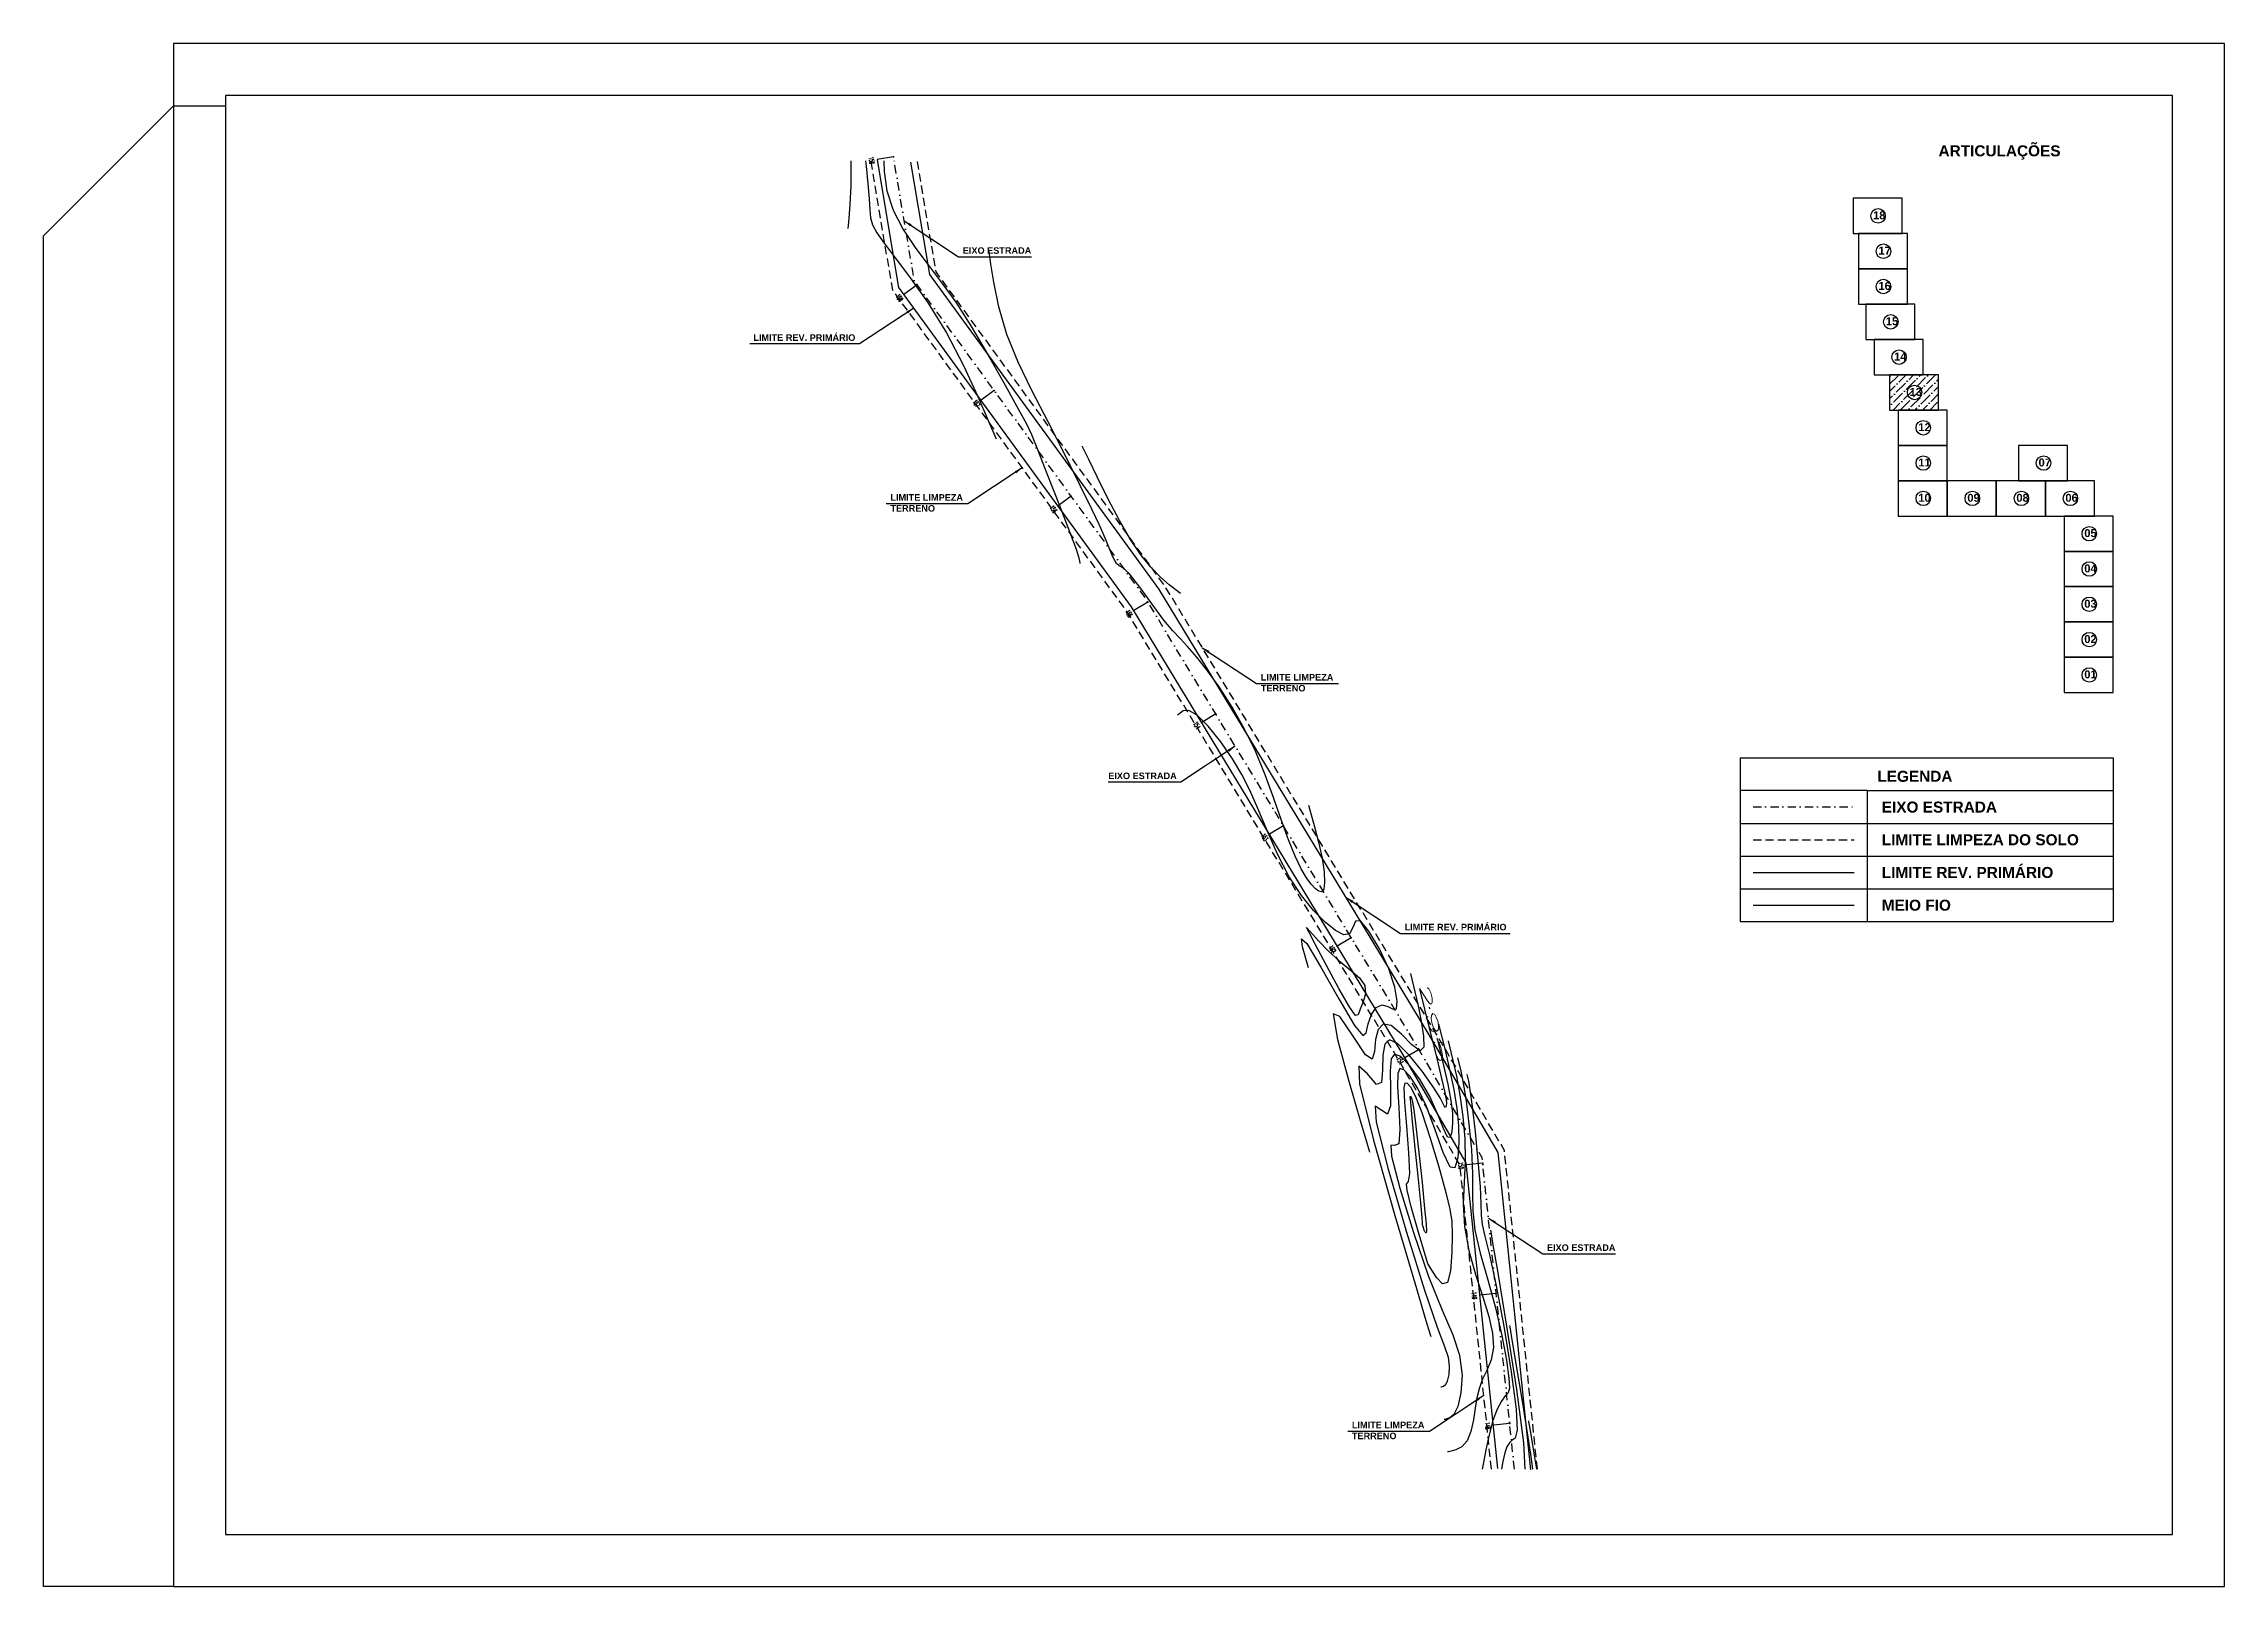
# Model space of a CAD drawing. Header units: millimetres. Extents: x 276147 to 291056, y 9594849 to 9609891.
# Drawn here: x 284581 to 284914.6, y 9597120.3 to 9597356.2 of the extents above; entities that cross this region are included whole.
import ezdxf
from ezdxf.enums import TextEntityAlignment as Align

# ---------------------------------------------------------------- set-up
doc = ezdxf.new("R2010")
doc.units = ezdxf.units.MM
doc.header["$LTSCALE"] = 10
for name, pattern in [('CONTINUO', [0]), ('DASHDOTX2', [50.8, 25.4, -12.7, 0, -12.7]), ('HIDDEN', [0.375, 0.25, -0.125])]:
    doc.linetypes.add(name, pattern=pattern)
for name, color, linetype in [('500-dim1', 6, 'Continuous'), ('Curvas mestras', 30, 'Continuous'), ('Curvas simples', 9, 'Continuous'), ('Curvas texto', 2, 'Continuous'), ('TG', 7, 'CONTINUO'), ('Top_malha_coord', 8, 'Continuous')]:
    doc.layers.add(name, color=color, linetype=linetype)
doc.styles.add('r80', font='romans.shx')
doc.styles.add('ROMAND', font='romand', dxfattribs={"height": 0.2})
doc.styles.add('SIMPLEX', font='simplex', dxfattribs={"height": 0.2})
doc.styles.add('T7', font='arial.ttf')
doc.dimstyles.new('cadnorma_dim1', dxfattribs={"dimscale": 0, "dimtxt": 2, "dimasz": 1.199999999999999, "dimexe": 1, "dimexo": 2.5, "dimgap": 0.6, "dimtad": 1, "dimzin": 4, "dimdsep": 46, "dimtxsty": 'r80', "dimblk": 'ARCHTICK', "dimblk1": 'ARCHTICK', "dimblk2": 'ARCHTICK', "dimcen": -1, "dimdle": 1, "dimclrd": 1, "dimclre": 1, "dimclrt": 2, "dimaunit": 1, "dimazin": 0, "dimtfac": 1, "dimtix": 1, "dimtmove": 2, "dimatfit": 0, "dimfxl": 1, "dimarcsym": 0})

msp = doc.modelspace()

# ---------------------------------------------------------------- texts
at = {"layer": 'Curvas texto', "extrusion": (-0.0200587750042602, 0.0327446982403546, 0.999262443146182), "style": 'SIMPLEX', "width": 3.299404944369717}
msp.add_text('295', height=1.5, rotation=72.52265564940205, dxfattribs=at).set_placement((-5256069.359384143, -8029087.180999951, 308359.0231450126), (-5256065.537318643, -8029075.042222352, 308359.0231450126), align=Align.FIT)
at = {"layer": 'TG', "color": 5, "extrusion": (-0.0103969063509592, 0.0608970003982081, 0.998089905610126), "style": 'ROMAND', "width": 0.5500000016221755}
msp.add_text('159', height=0.7500000000000002, rotation=89.98057442990654, dxfattribs=at).set_placement((-1895823.024003451, -9394546.85319892, 581648.9128123083), (-1895823.023630506, -9394545.75319898, 581648.9128123083), align=Align.FIT)
at = {"layer": 'TG', "color": 5, "extrusion": (-0.0364990100162349, 0.0498433805736003, 0.998089905610126), "style": 'ROMAND', "width": 0.5403508742122853}
msp.add_text('158', height=0.7500000000000002, rotation=89.98057427208501, dxfattribs=at).set_placement((-5899877.834457139, -7560546.27504258, 468130.9124515816), (-5899877.834084192, -7560545.17504265, 468130.9124515816), align=Align.FIT)
at = {"layer": 'TG', "color": 5, "extrusion": (-0.03649901001310901, 0.0498433805758893, 0.998089905610126), "style": 'ROMAND'}
for s, rotation, width, p, p2 in [('157', 89.98057432061131, 0.5403508746696217, (-5899877.792302071, -7560526.31365728, 468129.6769140519), (-5899877.791929125, -7560525.213657348, 468129.6769140519)), ('156', 89.98057436908829, 0.5403508737544832, (-5899877.750622075, -7560506.351902675, 468128.4413536639), (-5899877.75024913, -7560505.251902745, 468128.4413536639))]:
    msp.add_text(s, height=0.7500000000000002, rotation=rotation, dxfattribs=dict(at, width=width)).set_placement(p, p2, align=Align.FIT)
at = {"layer": 'TG', "color": 5, "extrusion": (-0.03126373815535, 0.0532833838614223, 0.998089905610126), "style": 'ROMAND'}
for s, rotation, width, p, p2 in [('155', 89.98057432079224, 0.5403508797020314, (-5102430.991996191, -8117956.516815545, 502632.5897031033), (-5102430.991623245, -8117955.416815603, 502632.5897031033)), ('154', 89.98057417514752, 0.5310344820776396, (-5102431.281206334, -8117936.557104768, 502631.3542692209), (-5102431.280833385, -8117935.457104833, 502631.3542692209)), ('153', 89.98057436921987, 0.5403508774144172, (-5102431.584065835, -8117916.597591019, 502630.1188475335), (-5102431.58369289, -8117915.497591082, 502630.1188475335)), ('152', 89.9805743692692, 0.5403508787868925, (-5102431.859626583, -8117896.637683229, 502628.8834014561), (-5102431.859253637, -8117895.537683289, 502628.8834014561)), ('151', 89.98057441777907, 0.6039215704087068, (-5102432.14823694, -8117876.719365299, 502627.650529641), (-5102432.147863995, -8117875.619365359, 502627.650529641))]:
    msp.add_text(s, height=0.7500000000000002, rotation=rotation, dxfattribs=dict(at, width=width)).set_placement(p, p2, align=Align.FIT)
at = {"layer": 'TG', "color": 5, "extrusion": (-0.0064947645442527, 0.06143580676352099, 0.998089905610126), "style": 'ROMAND'}
for s, rotation, width, p, p2 in [('150', 89.98057423580128, 0.5403508769573522, (-1292175.415882143, -9495878.287248256, 587920.9619621121), (-1292175.415509195, -9495877.18724832, 587920.9619621121)), ('149', 89.98057421138189, 0.5499999951036282, (-1292175.374202157, -9495858.325493645, 587919.7264017237), (-1292175.373829209, -9495857.225493718, 587919.7264017237)), ('148', 89.98057428417957, 0.5403508732972626, (-1292175.33252217, -9495838.363739045, 587918.490841336), (-1292175.332149223, -9495837.263739116, 587918.490841336))]:
    msp.add_text(s, height=0.7500000000000002, rotation=rotation, dxfattribs=dict(at, width=width)).set_placement(p, p2, align=Align.FIT)
at = {"layer": 'Top_malha_coord', "color": 7, "style": 'T7'}
for s, width, insert, char_height, attachment_point in [('{\\fArial|b1|i0|c0|p34;ARTICULAÇÕES}', 9.05984542533406, (284870.8358012267, 9597340.661274808), 1.682079722240085, 1), ('{\\fArial|b1|i0|c0|p34;EIXO ESTRADA}', 16.67673822349752, (284721.5847122188, 9597325.07407699, 160.1796621240507), 1, 1), ('{\\fArial|b1|i0|c0|p34;LIMITE REV. PRIMÁRIO}', 16.67673822349752, (284705.1514527128, 9597311.759126432, 160.1796621240507), 1, 3), ('{\\fArial|b1|i0|c0|p34;LIMITE LIMPEZA\\PTERRENO}', 16.67673822349752, (284710.5115049902, 9597287.322788956, 160.1796621240507), 1, 1), ('{\\fArial|b1|i0|c0|p34;LIMITE LIMPEZA\\PTERRENO}', 16.67673822349752, (284767.1741615345, 9597259.825109908, 160.1796621240507), 1, 1), ('{\\fArial|b1|i0|c0|p34;EIXO ESTRADA}', 16.67673822349752, (284754.310530609, 9597244.75429978, 160.1796621240507), 1, 3), ('{\\fArial|b1|i0|c0|p34;LEGENDA}', 9.05984542533406, (284861.4744734527, 9597245.025682949), 1.682079722240085, 1), ('{\\fArial|b1|i0|c0|p34;EIXO ESTRADA}', 20.98438079227344, (284862.153092401, 9597240.32016952), 1.682079722240085, 1), ('{\\fArial|b1|i0|c0|p34;LIMITE LIMPEZA DO SOLO}', 31.11703686733381, (284862.153092401, 9597235.32016952), 1.682079722240085, 1), ('{\\fArial|b1|i0|c0|p34;LIMITE REV. PRIMÁRIO}', 41.98582607079879, (284862.153092401, 9597230.32016952), 1.682079722240085, 1), ('{\\fArial|b1|i0|c0|p34;MEIO FIO}', 41.98582607079879, (284862.153092401, 9597225.320169521), 1.682079722240085, 1), ('{\\fArial|b1|i0|c0|p34;LIMITE REV. PRIMÁRIO}', 16.67673822349752, (284789.1641032783, 9597221.630432175, 160.1796621240507), 1, 1), ('{\\fArial|b1|i0|c0|p34;EIXO ESTRADA}', 16.67673822349752, (284810.9393536268, 9597172.616891254, 160.1796621240507), 1, 1), ('{\\fArial|b1|i0|c0|p34;LIMITE LIMPEZA\\PTERRENO}', 16.67673822349752, (284781.1032867663, 9597145.498389794, 160.1796621240507), 1, 1)]:
    msp.add_mtext_dynamic_manual_height_columns(s, width=width, gutter_width=12.5, heights=[0], dxfattribs=dict(at, insert=insert, char_height=char_height, attachment_point=attachment_point))

# ---------------------------------------------------------------- blocks, each defined once
blk = doc.blocks.new('ASDF')
at = {"layer": 'Top_malha_coord', "color": 7}
for points in [[(288117.2770572668, 9595425.095165152), (288124.7770572668, 9595425.095165152), (288124.7770572668, 9595430.494073676), (288117.2770572668, 9595430.494073676)], [(288118.1013027223, 9595419.696256628), (288125.6013027224, 9595419.696256628), (288125.6013027224, 9595425.095165152), (288118.1013027223, 9595425.095165152)], [(288118.1013027223, 9595414.297348104), (288125.6013027224, 9595414.297348104), (288125.6013027224, 9595419.696256628), (288118.1013027223, 9595419.696256628)], [(288119.2235212072, 9595408.89843958), (288126.7235212072, 9595408.89843958), (288126.7235212072, 9595414.297348104), (288119.2235212072, 9595414.297348104)], [(288120.4897937645, 9595403.499531057), (288127.9897937645, 9595403.499531057), (288127.9897937645, 9595408.89843958), (288120.4897937645, 9595408.89843958)], [(288122.8676055573, 9595398.100622533), (288130.3676055573, 9595398.100622533), (288130.3676055573, 9595403.499531057), (288122.8676055573, 9595403.499531057)], [(288124.19609628, 9595392.701714007), (288131.69609628, 9595392.701714007), (288131.69609628, 9595398.100622533), (288124.19609628, 9595398.100622533)], [(288124.19609628, 9595387.302805483), (288131.69609628, 9595387.302805483), (288131.69609628, 9595392.701714007), (288124.19609628, 9595392.701714007)], [(288142.5888804331, 9595387.302805483), (288150.0888804331, 9595387.302805483), (288150.0888804331, 9595392.701714007), (288142.5888804331, 9595392.701714007)], [(288124.19609628, 9595381.90389696), (288131.69609628, 9595381.90389696), (288131.69609628, 9595387.302805483), (288124.19609628, 9595387.302805483)], [(288131.69609628, 9595381.90389696), (288139.19609628, 9595381.90389696), (288139.19609628, 9595387.302805483), (288131.69609628, 9595387.302805483)], [(288139.19609628, 9595381.90389696), (288146.69609628, 9595381.90389696), (288146.69609628, 9595387.302805483), (288139.19609628, 9595387.302805483)], [(288146.69609628, 9595381.90389696), (288154.19609628, 9595381.90389696), (288154.19609628, 9595387.302805483), (288146.69609628, 9595387.302805483)], [(288149.5854278603, 9595376.504988436), (288157.0854278603, 9595376.504988436), (288157.0854278603, 9595381.90389696), (288149.5854278603, 9595381.90389696)], [(288149.5854278603, 9595371.106079912), (288157.0854278603, 9595371.106079912), (288157.0854278603, 9595376.504988436), (288149.5854278603, 9595376.504988436)], [(288149.5854278603, 9595365.707171388), (288157.0854278603, 9595365.707171388), (288157.0854278603, 9595371.106079912), (288149.5854278603, 9595371.106079912)], [(288149.5854278603, 9595360.308262864), (288157.0854278603, 9595360.308262864), (288157.0854278603, 9595365.707171388), (288149.5854278603, 9595365.707171388)], [(288149.5854278603, 9595354.90935434), (288157.0854278603, 9595354.90935434), (288157.0854278603, 9595360.308262864), (288149.5854278603, 9595360.308262864)]]:
    blk.add_lwpolyline(points, close=True, dxfattribs=at)
for centre in [(288121.1075160061, 9595427.794619417), (288121.9317614617, 9595422.39571089), (288121.9317614617, 9595416.996802364), (288123.0539799466, 9595411.59789384), (288124.3202525039, 9595406.19898532), (288126.6980642967, 9595400.800076792), (288128.0265550194, 9595395.401168272), (288128.0265550194, 9595390.002259746), (288146.4193391725, 9595390.002259746), (288128.0265550194, 9595384.603351222), (288135.5265550194, 9595384.603351222), (288143.0265550194, 9595384.603351222), (288150.5265550194, 9595384.603351222), (288153.4158865996, 9595379.204442697), (288153.4158865996, 9595373.805534175), (288153.4158865996, 9595368.406625653), (288153.4158865996, 9595363.007717127), (288153.4158865996, 9595357.608808603)]:
    blk.add_circle(centre, 1.10921345708195, dxfattribs=at)
at = {"layer": 'Top_malha_coord', "color": 7, "char_height": 1.216883596980453, "attachment_point": 1, "style": 'T7'}
for s, insert in [('{\\fArial|b1|i0|c0|p34;18}', (288120.3443937709, 9595428.492702857)), ('{\\fArial|b1|i0|c0|p34;17}', (288121.1686392266, 9595423.093794333)), ('{\\fArial|b1|i0|c0|p34;16}', (288121.1686392266, 9595417.694885807)), ('{\\fArial|b1|i0|c0|p34;15}', (288122.2908577114, 9595412.295977283)), ('{\\fArial|b1|i0|c0|p34;14}', (288123.5571302687, 9595406.89706876)), ('{\\fArial|b1|i0|c0|p34;13}', (288125.9349420615, 9595401.498160236)), ('{\\fArial|b1|i0|c0|p34;12}', (288127.2634327842, 9595396.099251712)), ('{\\fArial|b1|i0|c0|p34;11}', (288127.2634327842, 9595390.700343188)), ('{\\fArial|b1|i0|c0|p34;07}', (288145.6562169372, 9595390.700343188)), ('{\\fArial|b1|i0|c0|p34;10}', (288127.2634327842, 9595385.301434664)), ('{\\fArial|b1|i0|c0|p34;09}', (288134.7634327842, 9595385.301434664)), ('{\\fArial|b1|i0|c0|p34;08}', (288142.2634327842, 9595385.301434664)), ('{\\fArial|b1|i0|c0|p34;06}', (288149.7634327842, 9595385.301434664)), ('{\\fArial|b1|i0|c0|p34;05}', (288152.6527643644, 9595379.902526142)), ('{\\fArial|b1|i0|c0|p34;04}', (288152.6527643644, 9595374.503617616)), ('{\\fArial|b1|i0|c0|p34;03}', (288152.6527643644, 9595369.104709093)), ('{\\fArial|b1|i0|c0|p34;02}', (288152.6527643644, 9595363.705800567)), ('{\\fArial|b1|i0|c0|p34;01}', (288152.6527643644, 9595358.306892043))]:
    blk.add_mtext_dynamic_manual_height_columns(s, width=9.05984542533406, gutter_width=12.5, heights=[0], dxfattribs=dict(at, insert=insert))
blk = doc.blocks.new('_ArchTick')
at = {"color": 0, "linetype": 'ByBlock', "const_width": 0.15}
blk.add_lwpolyline([(-0.5, -0.5), (0.5, 0.5)], dxfattribs=at)

# ---------------------------------------------------------------- hatches: boundary and pattern name
at = {"layer": 'Top_malha_coord'}
h = msp.add_hatch(dxfattribs=at)
h.set_pattern_fill('ANSI36', color=8, scale=0.25)
h.set_pattern_definition([(45, (-3286.237506609759, 1945.267080454156), (0.4209495056751168, 1.54348152080876), [1.984375, -0.396875, 0, -0.396875])])
h.paths.add_polyline_path([(284870.8479212504, 9597305.575343318), (284863.3479212505, 9597305.575343318), (284863.3479212505, 9597300.176434796), (284870.8479212504, 9597300.176434796)])
h.paths.add_polyline_path([(284868.2875934469, 9597302.875889057, -1), (284866.0691665328, 9597302.875889057, -1)], flags=0)
h.paths.add_polyline_path([(284866.0396507781, 9597301.687636912), (284868.5389935546, 9597301.687636912), (284868.5389935546, 9597304.195280394), (284866.0396507781, 9597304.195280394)], flags=24)

# ---------------------------------------------------------------- linework, layer by layer
at = {"color": 8, "linetype": 'HIDDEN', "ltscale": 0.5}
msp.add_line((284842.4850534176, 9597234.490964351), (284857.927628522, 9597234.490964351), dxfattribs=at)
at = {"color": 8, "linetype": 'HIDDEN', "ltscale": 0.5, "elevation": 160.1796621240507, "flags": 128}
for points in [[(284802.442317849, 9597138.267253913), (284797.6265906129, 9597184.74687098), (284787.9377608631, 9597201.338850988), (284777.59074472, 9597218.403227814), (284746.5817379478, 9597269.54351496), (284710.8617095963, 9597318.536984013), (284707.5354745326, 9597338.267253917)], [(284809.479789761, 9597138.267253913), (284804.4335601106, 9597186.971594987), (284793.9533976993, 9597204.918720664), (284783.5763567476, 9597222.032614632), (284752.413192237, 9597273.427139876), (284717.4900223987, 9597321.327640507), (284714.6342512234, 9597338.267253917)]]:
    msp.add_lwpolyline(points, dxfattribs=at)
at = {"linetype": 'Continuous'}
for p in [(284710.9745603042, 9597338.921537066, 160.1796621240507), (284710.9745603042, 9597338.921537066, 160.1796621240507), (284714.6134792197, 9597319.332083456, 160.1796621240507), (284714.6134792197, 9597319.332083456, 160.1796621240507), (284726.3959798204, 9597303.171245825, 160.1796621240507), (284726.3959798204, 9597303.171245825, 160.1796621240507), (284738.1784804209, 9597287.010408185, 160.1796621240507), (284738.1784804209, 9597287.010408185, 160.1796621240507), (284749.9054014391, 9597270.812555727, 160.1796621240507), (284749.9054014391, 9597270.812555727, 160.1796621240507), (284760.2750779704, 9597253.710807217, 160.1796621240507), (284760.2750779704, 9597253.710807217, 160.1796621240507), (284770.6447545016, 9597236.609058706, 160.1796621240507), (284770.6447545016, 9597236.609058706, 160.1796621240507), (284781.0144310325, 9597219.507310197, 160.1796621240507), (284781.0144310325, 9597219.507310197, 160.1796621240507), (284791.3720823388, 9597202.398405544, 160.1796621240507), (284791.3720823388, 9597202.398405544, 160.1796621240507), (284801.1174092592, 9597185.016318524, 160.1796621240507), (284801.1174092592, 9597185.016318524, 160.1796621240507), (284803.17856447, 9597165.122811224, 160.1796621240507), (284803.17856447, 9597165.122811224, 160.1796621240507), (284805.2397196811, 9597145.229303924, 160.1796621240507), (284805.2397196811, 9597145.229303924, 160.1796621240507)]:
    msp.add_point(p, dxfattribs=at)
at = {"layer": '500-dim1', "ltscale": 0.1}
for points in [[(284600.8431761101, 9597120.325015644), (284914.5615876614, 9597120.325015644), (284914.5615876614, 9597356.209492177), (284600.8431761101, 9597356.209492177)], [(284608.7854143773, 9597128.267253913), (284906.6193493943, 9597128.267253913), (284906.6193493943, 9597348.267253913), (284608.7854143773, 9597348.267253913)]]:
    msp.add_lwpolyline(points, close=True, dxfattribs=at)
msp.add_lwpolyline([(284600.8431761101, 9597120.325015644), (284580.9875804423, 9597120.325015644), (284580.9875804423, 9597326.82321059), (284600.8431761101, 9597346.678806257), (284608.7854143773, 9597346.678806257)], dxfattribs=at)
at = {"layer": 'Curvas mestras', "linetype": 'CONTINUO'}
for points in [[(284704.4625581822, 9597338.26725392, -197.2450490989933), (284704.4859774845, 9597337.809171697, -197.229568154286), (284704.4589944844, 9597334.46279006, -197.120452664411), (284704.3061728365, 9597331.60545459, -197.0298886956557), (284704.1372369394, 9597329.524792414, -196.9650989016195), (284704.0384246156, 9597328.401364297, -196.9302689520086), (284704.0020203904, 9597327.987469465, -196.9174368502831), (284703.9968202155, 9597327.928341767, -196.915603688944)], [(284792.933187046, 9597208.882312367, -186.2256383503231), (284792.9956064072, 9597208.631987223, -186.2161824988693)], [(284794.1185962792, 9597204.128385363, -186.0460621402276), (284794.1810156402, 9597203.87806022, -186.0366062888902), (284795.0173580678, 9597200.421363667, -185.9065458718364), (284795.7654676755, 9597197.12274987, -185.78343679613), (284796.2459857823, 9597194.606987387, -185.6913523907683), (284796.4733181367, 9597192.744724115, -185.6257647587012), (284796.5103090947, 9597191.218077263, -185.5749957297489), (284796.405502946, 9597189.840101136, -185.5319448479827), (284796.1502257587, 9597188.94761245, -185.5078233318313), (284795.721498534, 9597189.008363992, -185.5184201814377), (284795.0909748582, 9597190.32776527, -185.5743123343822), (284794.2088236517, 9597192.561848655, -185.6652286491849), (284793.0198474123, 9597195.204300227, -185.7756858039324), (284791.5251505884, 9597197.778842485, -185.8900545538313), (284789.9510594018, 9597199.92933552, -185.9921214204191), (284788.5802050232, 9597201.329674847, -186.0655269095118), (284787.6371964802, 9597201.705198957, -186.0967619667904), (284787.1145582335, 9597200.987018172, -186.0837192170697), (284786.9467936011, 9597199.157684814, -186.0271416721775), (284787.0186618736, 9597196.4106641, -185.935682261796), (284787.0159502189, 9597193.783063857, -185.8496332111795), (284786.574704779, 9597192.52290482, -185.8171966029008), (284785.5469820994, 9597193.206405722, -185.8602242269812), (284784.6489033693, 9597193.722589256, -185.8951666322214), (284784.8126031823, 9597191.288676117, -185.8121240145669), (284786.6457194378, 9597184.127372984, -185.5406590170137), (284789.4579082745, 9597174.483336484, -185.1681841675567), (284792.2343311358, 9597165.606708232, -184.8215743680744), (284794.1685191362, 9597159.981173223, -184.598405880472), (284795.2875000871, 9597157.024595946, -184.4790602384278), (284795.8266714736, 9597155.388385266, -184.4146203677778), (284795.9982956335, 9597153.976017287, -184.3648935578207), (284795.9220803486, 9597152.699250104, -184.3245852571822), (284795.6945942535, 9597151.721909055, -184.2971253587425), (284795.4058876891, 9597151.156227984, -184.2843840052633), (284795.1199337939, 9597150.908064727, -184.2819920949082), (284794.8941864047, 9597150.831682628, -184.2840206984224), (284794.7699889838, 9597150.804189883, -184.2856128791723), (284794.7242314607, 9597150.794061132, -184.2861994888776), (284794.7176943851, 9597150.792613884, -184.2862832866635)], [(284807.621076513, 9597138.267253917, -178.6131338450796), (284807.4140331989, 9597142.264222136, -178.7482660661594), (284806.3337048177, 9597150.448581737, -179.0381443171904), (284804.8209579253, 9597160.087437782, -179.3843649568412), (284803.4571721979, 9597168.283754027, -179.6803250173366), (284802.6862570366, 9597172.864419473, -179.8459032622891), (284802.4022347651, 9597174.55203222, -179.9069057640413), (284802.3616604425, 9597174.793120613, -179.9156204294672)]]:
    msp.add_polyline3d(points, dxfattribs=at)
at = {"layer": 'Curvas simples', "linetype": 'CONTINUO'}
for points in [[(284706.7137138234, 9597338.26725392, -196.1991222440023), (284706.7977939003, 9597337.47044873, -196.1713240524664), (284707.0692987436, 9597334.790808773, -196.078065212318), (284707.261659492, 9597332.497926187, -195.9990686786154), (284707.3507807261, 9597330.821852587, -195.9423566631999), (284707.4650004393, 9597329.581488153, -195.8994185272863), (284707.7707607361, 9597328.492947986, -195.8576105952056), (284708.4251943628, 9597327.277387097, -195.8046412159715), (284709.5481706463, 9597325.676120343, -195.7296273637007), (284711.2502435624, 9597323.435504504, -195.6220382235155), (284713.5735778391, 9597320.362246007, -195.4746933866086), (284716.2867632311, 9597316.504455777, -195.2938146258498), (284719.0899942491, 9597311.970595356, -195.0889742728582), (284721.7000217365, 9597306.987901084, -194.8733044297228), (284723.8998018665, 9597302.258707387, -194.6741766464224), (284725.4888451452, 9597298.60412346, -194.52252228322), (284726.3451422873, 9597296.603087043, -194.4397616370956), (284726.6606198676, 9597295.865863936, -194.409270906614), (284726.7056876658, 9597295.760546498, -194.40491510127)], [(284709.5035024783, 9597338.26725392, -195.142383095784), (284709.5469749832, 9597336.675764767, -195.0893591504686), (284709.9920274805, 9597333.718216773, -194.9835098560693), (284710.9424707882, 9597330.729401743, -194.866490973302), (284712.4709545545, 9597327.774849687, -194.738991507646), (284714.3871207001, 9597324.907538988, -194.6065686690531), (284716.4348629649, 9597322.177311117, -194.4759966756942), (284718.4325876522, 9597319.551643403, -194.3498550320769), (284720.4967582865, 9597316.668545583, -194.2139438874114), (284722.81835495, 9597313.083661223, -194.0498685308526), (284725.4732225972, 9597308.59640907, -193.8495336620512), (284728.0766856453, 9597303.981296524, -193.6460408273528), (284730.1289343794, 9597300.256604156, -193.4827908979173), (284731.3165559048, 9597298.052648688, -193.3867299578528), (284732.0717176128, 9597296.447893485, -193.3189851485335), (284733.0129837209, 9597294.132840063, -193.2242288896491), (284734.5678924261, 9597290.229535285, -193.0651094290338), (284736.3998928781, 9597285.58622136, -192.8761784834464), (284737.9814112116, 9597281.482687823, -192.7099636026801), (284738.9139291873, 9597278.896890676, -192.6065109849701), (284739.3151500422, 9597277.599438757, -192.555941016381), (284739.4318326408, 9597277.059108356, -192.5358927636666), (284739.4717102805, 9597276.820662724, -192.5272786834071), (284739.4864019888, 9597276.73281396, -192.5241050638401), (284739.488500233, 9597276.72026414, -192.5236517011913)], [(284774.4857948538, 9597239.788716244, -189.6101876057478), (284775.4062901711, 9597236.476923984, -189.4831862885298), (284776.0151159749, 9597234.102489563, -189.3931574485291), (284776.5433614833, 9597231.667130992, -189.3027497284606), (284776.8488643166, 9597229.564496804, -189.2277162524083), (284776.9247328699, 9597227.949028093, -189.1732562193906), (284776.7978949893, 9597226.9153671, -189.1419304099077), (284776.4964810099, 9597226.513549864, -189.1348137720165), (284776.053437214, 9597226.615183607, -189.1470376700422), (284775.5029123762, 9597227.047270393, -189.1722476690452), (284774.8716106973, 9597227.689832423, -189.2059761839596), (284774.1564571021, 9597228.634977687, -189.2513032167594), (284773.3469319368, 9597230.027832344, -189.3131955543908), (284772.435793905, 9597231.979732102, -189.3954469008281), (284771.4289090989, 9597234.466833843, -189.497158190436), (284770.3354229512, 9597237.431497985, -189.6162570579586), (284769.1541576177, 9597240.793692252, -189.7501445798812), (284767.84264509, 9597244.38379454, -189.894114916879), (284766.3480960738, 9597248.00978704, -190.0429355333585), (284764.6427300932, 9597251.498826716, -190.1915002120918), (284762.7988039443, 9597254.754766567, -190.335207872235), (284760.9135812346, 9597257.700631356, -190.469583693743), (284759.0839409979, 9597260.264300898, -190.5903196708209), (284757.4052129282, 9597262.393055268, -190.6937746228327), (284755.9723391427, 9597264.039028576, -190.7764742106342), (284754.8153739093, 9597265.245975986, -190.8392489446237), (284753.7048100943, 9597266.424132848, -190.9001488024046), (284752.3462507084, 9597268.075353552, -190.9815285854533), (284750.5647099913, 9597270.488499707, -191.0963665519052), (284748.6628430506, 9597273.100444768, -191.2201343115562), (284747.0627142225, 9597275.135069404, -191.3189269706749), (284746.0672743902, 9597276.063827122, -191.3693433503763), (284745.5030176401, 9597276.348470703, -191.3899974512428), (284745.0773226224, 9597276.698331758, -191.4100072249098), (284744.5638803851, 9597277.637791313, -191.4510988742954), (284744.0016356149, 9597278.951444993, -191.5054320828899), (284743.4958474032, 9597280.238939837, -191.5577748107284), (284743.0782499864, 9597281.28406201, -191.600404955589), (284742.4864841664, 9597282.607146233, -191.6556397854842), (284741.3846708875, 9597284.91266536, -191.753306372932), (284739.5475340007, 9597288.668962602, -191.9132738932644), (284737.1922299705, 9597293.39986257, -192.115579510541), (284734.6465221715, 9597298.393061217, -192.3303024438469), (284732.2071859712, 9597303.082045685, -192.532921364324), (284730.0470517288, 9597307.483470844, -192.7205127089078), (284728.3079597956, 9597311.759781728, -192.8955523740992), (284727.0886358399, 9597315.96420314, -193.0578026981352), (284726.3153417885, 9597319.71307878, -193.1961718862553), (284725.871222885, 9597322.513532102, -193.2968546255984), (284725.6471060301, 9597324.034904024, -193.3512070876572), (284725.5645367674, 9597324.59540936, -193.3712316733113), (284725.5527413009, 9597324.67548141, -193.3740923208793)], [(284754.8694481919, 9597272.13921852, -190.0633091276654), (284753.152921819, 9597273.485166397, -190.1418711450792), (284751.8472485469, 9597274.63231348, -190.2056713927563), (284750.3670000501, 9597276.151579008, -190.285169890351), (284748.8396199731, 9597278.051578367, -190.3780907037694), (284747.255192564, 9597280.4008716, -190.4868795124607), (284745.5694649614, 9597283.2830014, -190.6151622295406), (284743.7901158008, 9597286.657400537, -190.761455375145), (284742.1325586921, 9597289.98705904, -190.9038376180947), (284740.8641407242, 9597292.610849993, -191.015277965253), (284740.1711823048, 9597294.053784147, -191.0764714395304), (284739.9158810441, 9597294.585391, -191.0990164041545), (284739.8794098633, 9597294.66133469, -191.1022371000986)], [(284774.4794735146, 9597214.899211967, -189.7954517400617), (284773.555820651, 9597218.110824024, -189.9192336488891), (284773.4090301067, 9597219.347190287, -189.9626945824971), (284774.2281724561, 9597218.609335696, -189.9220728035693), (284776.3740796486, 9597215.022048658, -189.7614454307154), (284779.1312629033, 9597210.133984726, -189.5459225733907), (284781.5151517523, 9597206.099764714, -189.3658725691753), (284782.8000699574, 9597204.543124167, -189.2890703130656), (284783.2959141784, 9597204.964250578, -189.2929167796651), (284783.5714752964, 9597206.332442166, -189.3322193697354), (284784.0826881986, 9597207.744664503, -189.3682344224912), (284784.8340697748, 9597208.808541527, -189.3880135490585), (284785.7172789214, 9597209.25936356, -189.3850573064087), (284786.6178036417, 9597208.994072933, -189.3582872777738), (284787.3964493835, 9597208.556227136, -189.3283093589966), (284787.9078467075, 9597208.65103769, -189.3211506181655), (284788.0199573042, 9597209.818499962, -189.3571565732386), (284787.6540593621, 9597211.937736707, -189.4339464424088), (284786.7447592045, 9597214.722656528, -189.5434580197002), (284785.311570919, 9597217.80834652, -189.6733418054323), (284783.7136406435, 9597220.514605796, -189.794099038027), (284782.3950232874, 9597222.082414968, -189.8719437400254), (284781.6590724219, 9597222.039597757, -189.885313837291), (284781.2463402961, 9597221.061363282, -189.861543213276), (284780.7566818198, 9597220.109763766, -189.840189573963), (284779.8715267006, 9597219.95653208, -189.8529365777181), (284778.5986107885, 9597220.612105662, -189.8999709612367), (284777.0272497234, 9597221.896599578, -189.9736052144112), (284775.2499007041, 9597223.67127765, -190.0674371628233), (284773.3716061433, 9597225.961989673, -190.1802052975659), (284771.5005500113, 9597228.835733183, -190.31193341265), (284769.7335359013, 9597232.272384362, -190.4600188784211), (284768.1218229063, 9597235.903331984, -190.6113537689348), (284766.7052867393, 9597239.27284244, -190.7502037621711), (284765.4794009983, 9597242.059082212, -190.8661135990664), (284764.2620358096, 9597244.475817, -190.9697441382709), (284762.8266611771, 9597246.870710567, -191.0770351955111), (284761.0380687999, 9597249.448955396, -191.1974248105803), (284759.1263511413, 9597251.845852837, -191.3143434426424), (284757.4129213548, 9597253.554230973, -191.4047197293516), (284756.1502281703, 9597254.228958156, -191.4521765479844), (284755.3148476057, 9597254.173054907, -191.4671137407681), (284754.8143882571, 9597253.85158303, -191.4666254825101), (284754.5583842366, 9597253.641008403, -191.4648641078061), (284754.4640667575, 9597253.563429223, -191.4642152154961), (284754.4505935443, 9597253.552345768, -191.4641224788761)], [(284790.0472126435, 9597214.037502937, -188.4539761467281), (284790.7453458713, 9597211.223847087, -188.3477617986177), (284791.235699237, 9597209.103036178, -188.2684220799387), (284791.7194744573, 9597206.733051376, -188.1810492621994), (284792.070848372, 9597204.444008708, -188.0989865943234), (284792.0828400456, 9597202.74997222, -188.0432342220706), (284791.5281781053, 9597202.21099452, -188.0367065845316), (284790.2869599659, 9597203.12543263, -188.0915873775052), (284788.6687592318, 9597204.744873337, -188.1771376974325), (284787.0905192927, 9597206.05920587, -188.2518878119558), (284785.8925731102, 9597206.275745008, -188.2830306231885), (284785.1088278891, 9597205.471488684, -188.2724086272324), (284784.696581398, 9597203.940856388, -188.2305268039022), (284784.5368297427, 9597202.113054752, -188.1738386027541), (284784.2053633795, 9597200.956438065, -188.142591300912), (284783.2016690947, 9597201.574144747, -188.1829805870916), (284781.2877188422, 9597204.431332137, -188.3150272153111), (284779.2754182144, 9597207.44122114, -188.4540519467232), (284778.2391569621, 9597207.87904758, -188.4892004965481), (284778.9069105332, 9597203.948105406, -188.3469837697598), (284780.6210031441, 9597197.56391116, -188.1033729808082), (284782.3773427169, 9597191.57004252, -187.8717046720817), (284783.3926221837, 9597188.156482436, -187.7394658811649), (284783.7666725657, 9597186.898854876, -187.6907463203211), (284783.8201079067, 9597186.719194084, -187.6837864010272)], [(284791.4902003446, 9597211.459907653, -187.3398072385139), (284792.9906158921, 9597205.45738842, -187.1129927711122), (284793.9798469999, 9597201.469483793, -186.9624562440699), (284794.8317026984, 9597197.973162353, -186.8307859573074), (284795.3262116622, 9597195.820450496, -186.7503174631533), (284795.5232765729, 9597194.750677837, -186.7113064268164), (284795.5527648587, 9597194.224997044, -186.6934885271735), (284795.5217653363, 9597193.817426756, -186.6807551819625), (284795.4462613779, 9597193.553450523, -186.6736206145983), (284795.3194547495, 9597193.57141988, -186.6767549131441), (284795.0967679956, 9597194.009780757, -186.695589622916), (284794.5824928271, 9597195.00737866, -186.7386031200553), (284793.543141734, 9597196.703153508, -186.8150352385387), (284791.8619761897, 9597199.087317577, -186.9269086058161), (284789.8892655605, 9597201.555155564, -187.0473762264269), (284788.092031197, 9597203.353224538, -187.142373838255), (284786.8409347517, 9597203.889371252, -187.18505674382), (284786.1211991172, 9597203.216615217, -187.1774589616366), (284785.8216874995, 9597201.5492706, -187.128834238069), (284785.7777463069, 9597199.261858927, -187.0547604059943), (284785.6106567992, 9597197.36975096, -186.9961122559875), (284784.8881874368, 9597197.048524784, -187.0000885849263), (284783.4441747834, 9597198.728680545, -187.0841318900025), (284782.17675678, 9597199.86039362, -187.1466584626728), (284782.2501414681, 9597197.148759464, -187.0563281896434), (284784.4047909571, 9597188.54901952, -186.7312729243681), (284787.6861856374, 9597177.016998293, -186.2875123127856), (284790.7160569768, 9597166.758669272, -185.8905381260815), (284792.4363921281, 9597160.974581072, -185.6664668222333), (284793.070199025, 9597158.84360068, -185.5839142353184), (284793.1607432967, 9597158.539175196, -185.5721210093147)], [(284794.3761747471, 9597206.304717083, -185.1114694419343), (284795.3714153885, 9597202.29873202, -184.9602198065517), (284796.0548681339, 9597199.373242546, -184.8506354869719), (284796.6992336527, 9597196.272337388, -184.7360876148127), (284797.1657599047, 9597193.393525284, -184.6323873512124), (284797.4233587029, 9597190.73877139, -184.5402231433804), (284797.4678533276, 9597188.211156473, -184.4565028995534), (284797.2892405579, 9597185.862776522, -184.3831345467156), (284796.8541901397, 9597184.341774376, -184.3420260490643), (284796.1235433185, 9597184.445308097, -184.3600854295914), (284795.0851817212, 9597186.645749783, -184.4530350457903), (284793.8351544763, 9597190.11631865, -184.5918541783144), (284792.4965530908, 9597193.70544695, -184.736336369268), (284791.1883249866, 9597196.47036739, -184.8532005018464), (284790.012853243, 9597198.303515473, -184.9368666144114), (284789.0683788491, 9597199.306125157, -184.9886799806522), (284788.4334582085, 9597199.521026652, -185.0084671896443), (284788.1079173481, 9597198.757420134, -184.9899794397902), (284788.0718997024, 9597196.766099036, -184.9254491064025), (284788.2595774381, 9597193.55946828, -184.8166040850014), (284788.4212446386, 9597190.196376754, -184.7031541461733), (284788.261222121, 9597187.997284856, -184.6343046208171), (284787.6424733793, 9597187.708729047, -184.637269476571), (284787.0625236446, 9597187.781561097, -184.6512977677889), (284787.1775388323, 9597186.09271083, -184.5936472912694), (284788.4425169282, 9597181.2026509, -184.4080129275358), (284790.5077962039, 9597174.406027136, -184.1438377168056), (284792.8225450093, 9597167.681031173, -183.8770019212647), (284794.903604428, 9597162.558924673, -183.6673819803077), (284796.5384965063, 9597158.783262413, -183.5108396676628), (284797.5824120286, 9597155.650671193, -183.3872330799609), (284797.9490644614, 9597152.633339783, -183.2809985208118), (284797.7862409895, 9597149.905700846, -183.1948853329199), (284797.3002474708, 9597147.817746023, -183.1362210486227), (284796.6834649003, 9597146.609245183, -183.1090008798314), (284796.072562806, 9597146.079078227, -183.1038909015737), (284795.5902858406, 9597145.91589928, -183.1082247377167), (284795.3249536191, 9597145.857163232, -183.1116261916727), (284795.2271995909, 9597145.835523952, -183.1128793703069), (284795.2132351591, 9597145.83243305, -183.1130584011812)], [(284795.8191624485, 9597203.7271218, -183.9973005336619), (284796.5618141344, 9597200.71940282, -183.8838333116987), (284797.0923782023, 9597198.325122422, -183.7947251349364), (284797.6329986296, 9597195.42192491, -183.6887384537517), (284798.086514254, 9597192.18623324, -183.5736048208459), (284798.3812421119, 9597188.782191124, -183.4561419738716), (284798.451869792, 9597185.370873246, -183.3429392010698), (284798.2942550417, 9597182.06261563, -183.2376952390445), (284798.1489432172, 9597178.764790777, -183.1325461832134), (284798.3176538401, 9597175.334035562, -183.0167375950518), (284799.0058513329, 9597171.693143163, -182.8836150880347), (284800.0339957615, 9597168.029551992, -182.7429248159428), (284801.1262930987, 9597164.596859783, -182.6085130625547), (284802.0334681865, 9597161.597403103, -182.4920140129657), (284802.6123183532, 9597159.02847888, -182.3962136810555), (284802.7461578053, 9597156.836126884, -182.3216861528021), (284802.3827029338, 9597154.962993553, -182.2676015360889), (284801.7272829233, 9597153.338175928, -182.2275147295117), (284801.0496321517, 9597151.8873817, -182.1935767234213), (284800.5599224509, 9597150.526709728, -182.1588192713939), (284800.2300894874, 9597149.13383346, -182.1197972226332), (284799.9725123888, 9597147.576820506, -182.0739461666349), (284799.6987003148, 9597145.796830893, -182.02111431208), (284799.3166965592, 9597144.027397333, -181.9708001619115), (284798.73367946, 9597142.575149957, -181.9349149012382), (284797.910013304, 9597141.665689856, -181.921646852887), (284797.0188142142, 9597141.200518912, -181.9242932843885), (284796.2863842739, 9597141.000114935, -181.9324287645545), (284795.8799182548, 9597140.910136584, -181.9376395042895), (284795.7301677215, 9597140.876986768, -181.9395592517944), (284795.7087749312, 9597140.872251227, -181.9398335032424)], [(284797.2621491497, 9597201.149526516, -182.8831316454129), (284797.7522138826, 9597199.140074622, -182.8074468294185), (284798.1298892681, 9597197.277001297, -182.7388147299903), (284798.5667646067, 9597194.571512427, -182.6413892724344), (284799.0124548777, 9597191.011587048, -182.5157879510921), (284799.3806126892, 9597187.086765727, -182.3797857573631), (284799.5759025646, 9597183.411983196, -182.2554471296866), (284799.5673827337, 9597180.408634365, -182.1572018144329), (284799.5817042477, 9597177.723955998, -182.0689404615809), (284799.9099148611, 9597174.811644064, -181.9669189366655), (284800.746724472, 9597171.260950927, -181.8337689798468), (284801.9014945737, 9597167.203362513, -181.6776260338051), (284803.0872457958, 9597162.90591716, -181.5130013454149), (284804.0605036185, 9597158.6692582, -181.3546340617144), (284804.7518048879, 9597154.928431956, -181.2181745317907), (284805.1351843038, 9597152.15208976, -181.1195011458153), (284805.1990105842, 9597150.629160857, -181.0683152688693), (284804.9889735723, 9597149.929704113, -181.0496110585195), (284804.5650931435, 9597149.444061298, -181.0422058916561), (284803.990037983, 9597148.6555511, -181.027910721747), (284803.3370730206, 9597147.419401793, -181.0005108540322), (284802.6821110054, 9597145.683822546, -180.9567853209123), (284802.0930769813, 9597143.482023556, -180.8964588842032), (284801.6059412082, 9597141.1872371, -180.8310398907893), (284801.2486872425, 9597139.257697478, -180.7749824294264), (284801.0544655855, 9597138.267253917, -180.7464254400599)], [(284798.7051368506, 9597198.57193123, -181.7689627370823), (284798.9426136305, 9597197.56074642, -181.7310603471383), (284799.1673993344, 9597196.22888018, -181.6829043452421), (284799.5005295865, 9597193.721100947, -181.5940401440279), (284799.9383944991, 9597189.836939858, -181.4579710687653), (284800.3799832637, 9597185.391339336, -181.3034295082002), (284800.6999353349, 9597181.453092143, -181.1679550255908), (284800.8233286693, 9597178.805050043, -181.0787047397721), (284800.8770122115, 9597177.086290747, -181.0213053240118), (284801.0382714049, 9597175.649948983, -180.9710009819505), (284801.4542433053, 9597173.847697863, -180.9035932091324), (284802.1514474132, 9597171.025355216, -180.797112855213), (284803.1262558404, 9597166.527277252, -180.6301480406805), (284804.3212615649, 9597160.104698233, -180.3956993585129), (284805.4639600158, 9597153.136365503, -180.1444169398423), (284806.2280714932, 9597147.407907428, -179.9413634050547), (284806.3853400588, 9597144.228547176, -179.8340224281678), (284806.0995918488, 9597143.001900107, -179.7995625830631), (284805.6326787636, 9597142.655177377, -179.7975734893375), (284805.1991341536, 9597142.284562368, -179.7941316478795), (284804.8242331235, 9597141.662109364, -179.7812601741429), (284804.485932226, 9597140.728843877, -179.7574690315782), (284804.1730065556, 9597139.439782778, -179.7215094983371), (284803.9896396034, 9597138.267253917, -179.6867678870723)], [(284808.7750178607, 9597138.267253917, -177.5892320094919), (284808.4784987859, 9597140.513624886, -177.6687952407196), (284807.2538945402, 9597148.316508496, -177.9490690888165), (284806.1498774264, 9597154.951621212, -178.1886557922957), (284805.5258023437, 9597158.659779007, -178.3226953437229), (284805.2958808398, 9597160.025942564, -178.3720783235299), (284805.2630346247, 9597160.2211085, -178.3791330313802)], [(284809.4003609538, 9597138.267253917, -176.5759410333178), (284808.8425826571, 9597141.6194894, -176.6969865999676), (284808.3653486531, 9597144.455139536, -176.7994874377877), (284808.189525915, 9597145.499852903, -176.8372509030418), (284808.1644088084, 9597145.649097383, -176.8426456658312)]]:
    msp.add_polyline3d(points, dxfattribs=at)
for points in [[(284774.1488198174, 9597221.065800644, -191.0048993699279), (284776.0344919308, 9597219.00012106, -190.8993571992873), (284777.4804666174, 9597217.51393842, -190.8216307886437), (284779.1404136456, 9597215.979904996, -190.7380411710733), (284780.8244648153, 9597214.613123776, -190.6594483623307), (284782.2486916211, 9597213.377957607, -190.5903840349315), (284783.1056487296, 9597212.176084304, -190.5337978109278), (284783.2048463273, 9597210.938662533, -190.4912576502797), (284782.8235976614, 9597209.71477037, -190.458805116385), (284782.3561674966, 9597208.582965763, -190.4311001585124), (284782.0631089691, 9597207.70763236, -190.4082992085282), (284781.6701286851, 9597207.596449688, -190.412544399584), (284780.7692226213, 9597208.842921978, -190.4714742948094), (284779.1206188841, 9597211.739721598, -190.5994925164527), (284777.1574811092, 9597215.376196433, -190.758062881036), (284775.4812030691, 9597218.54086448, -190.8954143699634), (284774.5436000394, 9597220.317671187, -190.9724593626711), (284774.1981673456, 9597220.97228471, -191.0008443771771), (284774.1488198174, 9597221.065800644, -191.0048993699279)], [(284792.7389274611, 9597169.632227108, -182.9418808039886), (284791.1483027238, 9597174.999370137, -183.1496855344999), (284790.1881426167, 9597178.361759987, -183.2791410917675), (284789.5424744823, 9597180.896745544, -183.3751705679719), (284789.4761439198, 9597181.840532932, -183.4074289032983), (284789.7379646566, 9597182.211051377, -183.4143146933898), (284789.9477394634, 9597183.471664896, -183.4514126387917), (284789.8265380609, 9597186.609690653, -183.5566751340197), (284789.5004930046, 9597190.708273448, -183.6975259409196), (284789.1970058041, 9597194.374513248, -183.8237565405111), (284789.1012764626, 9597196.527822092, -183.8962396625688), (284789.2297189391, 9597197.336855348, -183.9201724654672), (284789.5565526773, 9597197.282576468, -183.9118330846799), (284790.0685673989, 9597196.69869942, -183.8824221265645), (284790.8028539144, 9597195.329929247, -183.8228293193647), (284791.8090803059, 9597192.773718523, -183.7188666232073), (284793.0819731915, 9597188.87245226, -183.5654750297221), (284794.3965103344, 9597184.448244326, -183.3941112807046), (284795.4727340377, 9597180.56814304, -183.2453610940979), (284796.1031348234, 9597177.974377507, -183.1477119350715), (284796.3700141214, 9597176.109912997, -183.0812583220799), (284796.4281225797, 9597174.092895547, -183.0139965004896), (284796.3889536603, 9597171.354685593, -182.9250547228989), (284796.1909610681, 9597168.579495117, -182.8380892949903), (284795.7293403218, 9597166.764750458, -182.7878885495852), (284794.9590923722, 9597166.597040538, -182.7978545195333), (284794.0744458974, 9597167.519604497, -182.8458439175997), (284793.3294380127, 9597168.66484604, -182.8983271611764), (284792.9138934388, 9597169.345595347, -182.9289760123033), (284792.7607983343, 9597169.596398512, -182.9402677147559), (284792.7389274611, 9597169.632227108, -182.9418808039886)], [(284792.203270723, 9597174.658148196, -182.1165889917433), (284792.0560444278, 9597175.154926153, -182.135823201414), (284791.9671727017, 9597175.466145197, -182.1478054707663), (284791.9074101349, 9597175.700781263, -182.1566938773871), (284791.8897651948, 9597175.899504768, -182.1635600187842), (284791.8334559364, 9597176.713374708, -182.1913599429795), (284791.6342568057, 9597178.946044927, -182.268520656708), (284791.2318314809, 9597183.023003548, -182.4101960890953), (284790.7414095687, 9597187.857077625, -182.5784477440434), (284790.3221109059, 9597191.982927468, -182.7220639948177), (284790.0946345792, 9597194.298225056, -182.8024999382001), (284790.0259806678, 9597195.15268305, -182.8318776884375), (284790.0447265032, 9597195.259026777, -182.8349861558786), (284790.0921176943, 9597195.204984048, -182.83226392607), (284790.1600829457, 9597195.078291567, -182.826748051008), (284790.2532182456, 9597194.841691513, -182.8171253762816), (284790.3825419561, 9597194.36922664, -182.7990472478236), (284790.5847569577, 9597193.180151043, -182.7560234085217), (284790.9029865183, 9597190.705024404, -182.6685283058), (284791.3525431721, 9597186.678441737, -182.5275575416421), (284791.8374885581, 9597182.051154424, -182.3661919883711), (284792.2340745962, 9597178.077955207, -182.2280338492387), (284792.4490648714, 9597175.708520496, -182.1460745335466), (284792.5112816658, 9597174.6720765, -182.1108625240417), (284792.4800599386, 9597174.392738106, -182.1023356531773), (284792.4087669145, 9597174.377215127, -182.1032580888391), (284792.3268849015, 9597174.462606028, -182.1076999172478), (284792.2579274859, 9597174.568609225, -182.1125577441676), (284792.2194654675, 9597174.631618168, -182.1153945462688), (284792.2052955677, 9597174.654832568, -182.1164396964272), (284792.203270723, 9597174.658148196, -182.1165889917433)]]:
    msp.add_polyline3d(points, close=True, dxfattribs=at)
at = {"layer": 'TG', "color": 3, "linetype": 'Continuous'}
for p, q in [((284710.9745603042, 9597338.921537066, 160.1796621240507), (284708.5093468227, 9597338.505938116, 160.1796621240507)), ((284710.9745603042, 9597338.921537066, 160.1796621240507), (284708.5093468241, 9597338.505938116, 160.1796621240507)), ((284714.6134792197, 9597319.332083456, 160.1796621240507), (284712.5933744988, 9597317.859270867, 160.1796621240507)), ((284714.6134792188, 9597319.332083456, 160.1796621240507), (284712.5933744997, 9597317.859270873, 160.1796621240507)), ((284726.3959798204, 9597303.171245825, 160.1796621240507), (284724.375875099, 9597301.698433233, 160.1796621240507)), ((284738.1784804209, 9597287.010408185, 160.1796621240507), (284736.1583757001, 9597285.537595596, 160.1796621240507)), ((284738.1784804211, 9597287.010408185, 160.1796621240507), (284736.1583756997, 9597285.537595596, 160.1796621240507)), ((284749.9054014391, 9597270.812555727, 160.1796621240507), (284747.767682858, 9597269.516346147, 160.1796621240507)), ((284760.2750779704, 9597253.710807217, 160.1796621240507), (284758.1373593885, 9597252.414597636, 160.1796621240507)), ((284770.6447545016, 9597236.609058706, 160.1796621240507), (284768.5070359199, 9597235.312849127, 160.1796621240507)), ((284781.0144310325, 9597219.507310197, 160.1796621240507), (284778.8767124511, 9597218.211100616, 160.1796621240507)), ((284791.3720823388, 9597202.398405544, 160.1796621240507), (284789.2132115133, 9597201.137740336, 160.1796621240507)), ((284791.3720823381, 9597202.398405544, 160.1796621240507), (284789.2132115156, 9597201.137740336, 160.1796621240507)), ((284801.1174092592, 9597185.016318524, 160.1796621240507), (284798.6307208269, 9597184.75867412, 160.1796621240507)), ((284803.17856447, 9597165.122811224, 160.1796621240507), (284800.6918760376, 9597164.86516682, 160.1796621240507)), ((284805.2397196811, 9597145.229303924, 160.1796621240507), (284802.7530312484, 9597144.971659524, 160.1796621240507))]:
    msp.add_line(p, q, dxfattribs=at)
at = {"layer": 'TG', "color": 1, "linetype": 'DASHDOTX2', "ltscale": 0.005}
msp.add_line((284842.4850534176, 9597239.490964353), (284857.927628522, 9597239.490964353), dxfattribs=at)
at = {"layer": 'TG', "color": 8, "linetype": 'CONTINUO'}
msp.add_line((284842.4850534176, 9597229.490964351), (284857.927628522, 9597229.490964351), dxfattribs=at)
at = {"layer": 'TG', "color": 4, "linetype": 'CONTINUO'}
msp.add_line((284842.4850534176, 9597224.490964351), (284857.927628522, 9597224.490964351), dxfattribs=at)
at = {"layer": 'TG', "color": 8, "linetype": 'CONTINUO', "elevation": 160.1796621240507}
for points in [[(284803.436993222, 9597138.370311674), (284798.5990148268, 9597185.064688694), (284788.7971375539, 9597201.850260941), (284778.4458321525, 9597218.921711644), (284747.4148028463, 9597270.09831852), (284711.8086114252, 9597318.935649227), (284708.5215599253, 9597338.433493499)], [(284808.4851143879, 9597138.164196152), (284803.4611358967, 9597186.653777273), (284793.0940210084, 9597204.407310711), (284782.7212693151, 9597221.514130801), (284751.5801273385, 9597272.872336317), (284716.5431205698, 9597320.928975293), (284713.6481658308, 9597338.101014335)]]:
    msp.add_lwpolyline(points, dxfattribs=at)
at = {"layer": 'TG', "color": 1, "linetype": 'DASHDOTX2', "ltscale": 0.005, "elevation": 160.1796621240507, "flags": 128}
msp.add_lwpolyline([(284805.9610538049, 9597138.267253913), (284801.0300753616, 9597185.859232984), (284790.9455792812, 9597203.128785824), (284780.5835507339, 9597220.217921223), (284749.4974650924, 9597271.485327417), (284714.1758659974, 9597319.932312263), (284711.0848628783, 9597338.267253917)], dxfattribs=at)
at = {"layer": 'Top_malha_coord', "color": 7}
for p, q in [((284840.4850534176, 9597246.990964351), (284840.4850534176, 9597236.990964353)), ((284840.4850534176, 9597246.990964351), (284897.5657435532, 9597246.990964351)), ((284897.5657435532, 9597246.990964351), (284897.5657435532, 9597221.99096435)), ((284859.927628522, 9597241.990964351), (284840.4850534176, 9597241.990964351)), ((284859.927628522, 9597241.990964351), (284897.5657435532, 9597241.990964351)), ((284859.927628522, 9597241.990964351), (284859.927628522, 9597221.990964353)), ((284840.4850534176, 9597236.990964353), (284897.5657435532, 9597236.990964353)), ((284840.4850534176, 9597236.990964353), (284840.4850534176, 9597231.990964353)), ((284840.4850534176, 9597231.990964353), (284897.5657435532, 9597231.990964353)), ((284840.4850534176, 9597231.990964353), (284840.4850534176, 9597221.99096435)), ((284840.4850534176, 9597226.990964353), (284897.5657435532, 9597226.990964353)), ((284840.4850534176, 9597221.990964353), (284897.5657435532, 9597221.990964353))]:
    msp.add_line(p, q, dxfattribs=at)

# ---------------------------------------------------------------- block references
msp.add_blockref('ASDF', (-3259.519684306869, 1902.075812263414), dxfattribs=at)

msp.set_redraw_order([(e.dxf.handle, doc.entitydb.next_handle()) for e in msp.query("TEXT MTEXT ATTDEF DIMENSION ARC_DIMENSION")])  # texts and dimensions are drawn at this point

# ---------------------------------------------------------------- leaders
at = {"linetype": 'CONTINUO'}
for points in [[(284712.6303644364, 9597329.099783089, 160.1796621240507), (284720.9430658421, 9597323.602168402, 160.1796621240507), (284732.0792099137, 9597323.602168402, 160.1796621240507)], [(284714.1058004953, 9597315.784832533, 160.1796621240507), (284705.7930990895, 9597310.287217846, 160.1796621240507), (284689.0174734693, 9597310.287217846, 160.1796621240507)], [(284730.6842209451, 9597291.348495057, 160.1796621240507), (284722.3715195393, 9597285.850880368, 160.1796621240507), (284709.8698586135, 9597285.850880368, 160.1796621240507)], [(284758.2198137521, 9597263.85081601, 160.1796621240507), (284766.5325151578, 9597258.35320132, 160.1796621240507), (284779.0341760836, 9597258.35320132, 160.1796621240507)], [(284763.2648783914, 9597248.78000588, 160.1796621240507), (284754.9521769857, 9597243.282391192, 160.1796621240507), (284743.8160329141, 9597243.282391192, 160.1796621240507)], [(284780.2097554958, 9597225.656138277, 160.1796621240507), (284788.5224569016, 9597220.15852359, 160.1796621240507), (284805.2980825219, 9597220.15852359, 160.1796621240507)], [(284801.9850058444, 9597176.642597353, 160.1796621240507), (284810.2977072501, 9597171.144982666, 160.1796621240507), (284821.4338513218, 9597171.144982666, 160.1796621240507)], [(284801.2760027211, 9597149.524095895, 160.1796621240507), (284792.9633013154, 9597144.026481206, 160.1796621240507), (284780.4616403896, 9597144.026481206, 160.1796621240507)]]:
    msp.add_leader(points, dimstyle='cadnorma_dim1', override={"dimscale": 1, "dimgap": 0.6, "dimtad": 0, "dimzin": 1, "dimclrd": 256}, dxfattribs=at)

doc.saveas('drawing.dxf')
